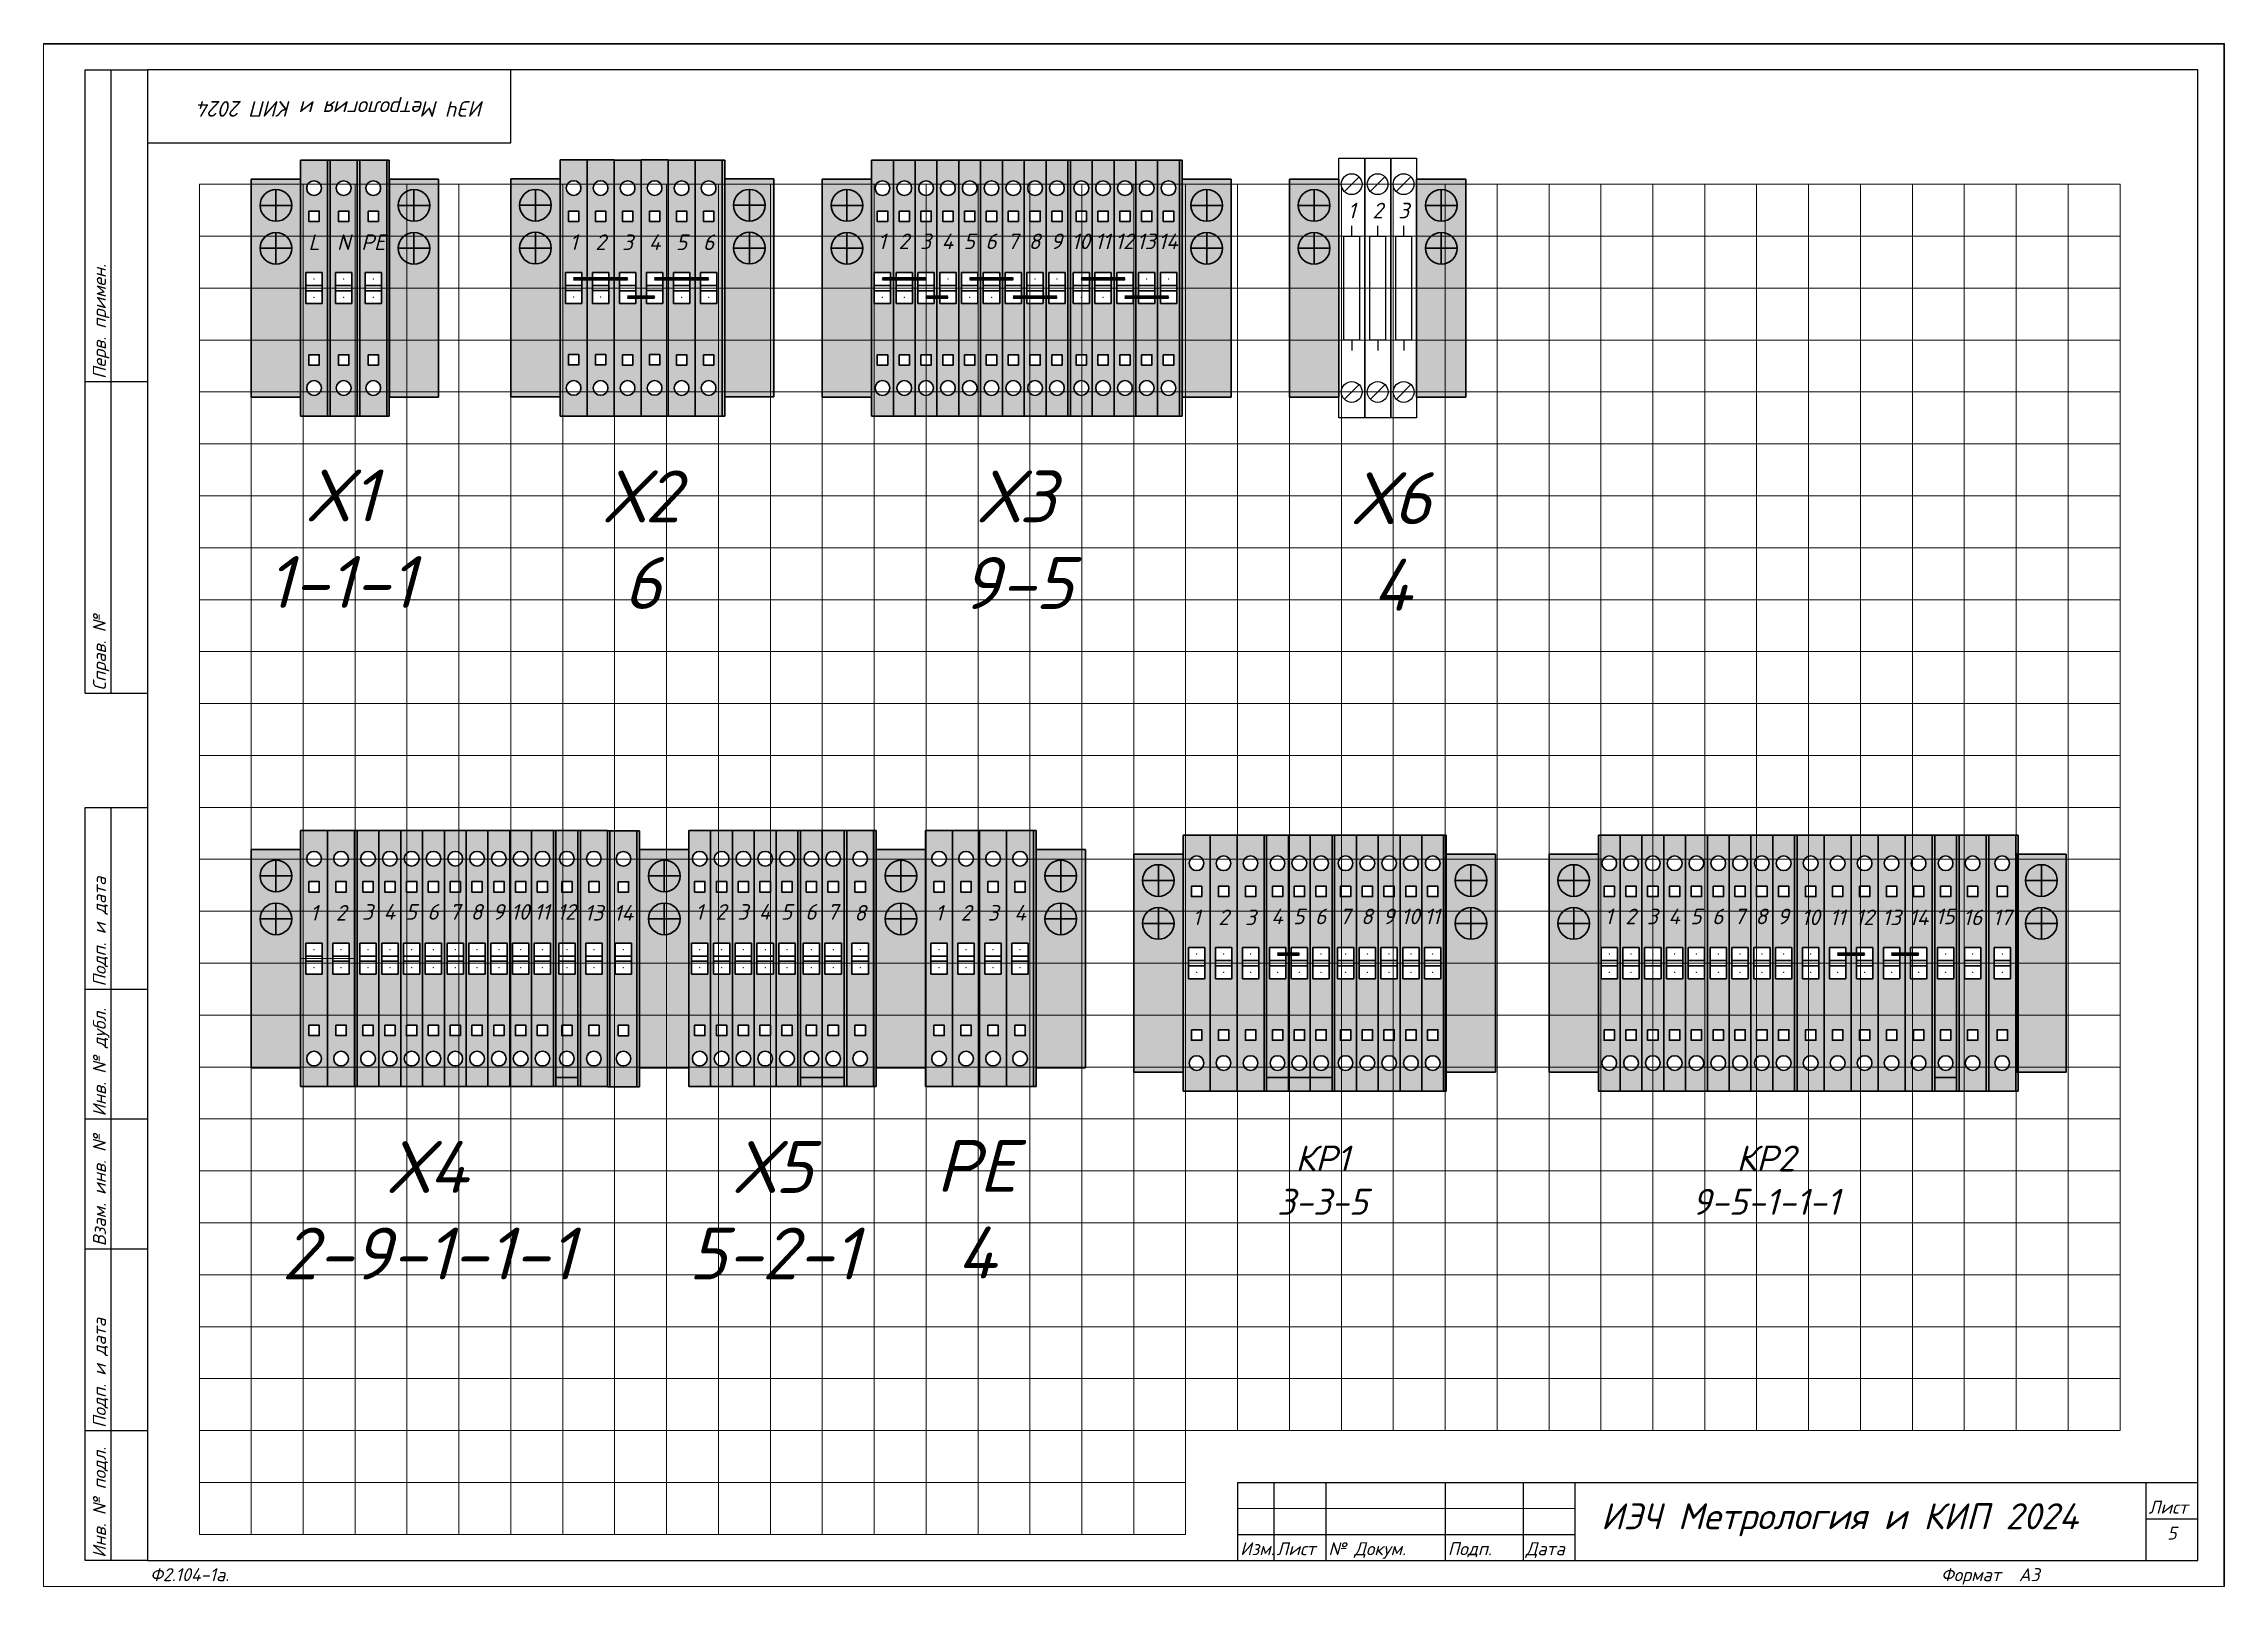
# Paper-space layout 'Эл РэЧ 2024 5' of a CAD drawing. Header units: millimetres. Extents: x 0 to 420, y 0 to 297.
# The model-space entities are those that its viewports show. They can reach past a viewport. Long polylines and large blocks are cut down to what shows.
import ezdxf
from ezdxf.enums import TextEntityAlignment as Align

# ---------------------------------------------------------------- set-up
doc = ezdxf.new("R2010")
doc.units = ezdxf.units.MM
for name, color, linetype, lineweight in [('4', 4, 'Continuous', 15), ('Основная', 7, 'Continuous', 30), ('Перемычка', 6, 'Continuous', 140)]:
    doc.layers.add(name, color=color, linetype=linetype, lineweight=lineweight)
doc.layers.add('INSTRUMENTS', color=7, linetype='Continuous')
doc.layers.add('Привязки', color=2, linetype='Continuous', lineweight=0, plot=False, transparency=0.8)
doc.layers.add('рамка', color=253, linetype='Continuous', lineweight=5, transparency=0.8)
doc.styles.add('текст', font='isocpeui.ttf')

psp = doc.layouts.new('Эл РэЧ 2024 5')

msp = doc.modelspace()

# ---------------------------------------------------------------- texts
at = {"layer": 'Основная', "attachment_point": 2, "style": 'текст'}
for s, insert, char_height in [('X1\\P1-1-1', (7637.3, -78.93187), 10), ('Х2\\P6', (7695.35, -79.1142), 10), ('Х3\\P9-5', (7767.55, -79.1142), 10), ('Х6\\P4', (7839.75, -79.4642), 10), ('Х4\\P2-9-1-1-1', (7654.10074, -208.23841), 10), ('Х5\\P5-2-1', (7720.63942, -208.23841), 10), ('PE\\P4', (7759.70432, -208.05609), 10), ('КР1\\P3-3-5', (7826.34237, -209.11421), 5), ('КР2\\P9-5-1-1-1', (7911.75, -209.11421), 5)]:
    msp.add_mtext_dynamic_manual_height_columns(s, width=16, gutter_width=200, heights=[0], dxfattribs=dict(at, insert=insert, char_height=char_height))

# ---------------------------------------------------------------- blocks, each defined once
blk = doc.blocks.new('*U110')
for p, q in [((8, 232), (8, 292)), ((8, 292), (20, 292)), ((13, 232), (13, 292)), ((90, 292), (90, 292)), ((90, 292), (90, 292)), ((90, 278), (90, 292)), ((90, 292), (90, 292)), ((90, 292), (90, 292)), ((90, 292), (90, 292)), ((20, 278), (90, 278)), ((8, 232), (20, 232)), ((8, 172), (8, 232)), ((13, 172), (13, 232)), ((8, 172), (20, 172)), ((8, 115), (8, 150)), ((8, 150), (20, 150)), ((13, 115), (13, 150)), ((8, 90), (8, 115)), ((8, 115), (20, 115)), ((13, 90), (13, 115)), ((8, 65), (8, 90)), ((8, 90), (20, 90)), ((13, 65), (13, 90)), ((8, 30), (8, 65)), ((8, 65), (20, 65)), ((13, 30), (13, 65)), ((8, 5), (8, 30)), ((8, 30), (20, 30)), ((13, 5), (13, 30)), ((230, 20), (415, 20)), ((230, 20), (230, 5)), ((237, 20), (237, 5)), ((247, 20), (247, 5)), ((270, 20), (270, 5)), ((285, 20), (285, 5)), ((295, 20), (295, 5)), ((405, 20), (405, 5)), ((415, 20), (415, 20)), ((415, 20), (415, 20)), ((405, 13), (415, 13)), ((230, 10), (295, 10)), ((20, 5), (8, 5)), ((230, 5), (295, 5)), ((415, 5), (415, 5)), ((415, 5), (415, 5)), ((415, 5), (415, 5)), ((415, 5), (415, 5)), ((415, 5), (415, 5)), ((415, 5), (415, 5)), ((415, 5), (415, 5))]:
    blk.add_line(p, q)
blk.add_lwpolyline([(20, 5), (415, 5), (415, 292), (20, 292)], close=True)
at = {"layer": '4'}
for p, q in [((230, 15), (295, 15)), ((415, 5), (415, 5)), ((415, 5), (415, 5)), ((415, 5), (415, 5)), ((415, 5), (415, 5)), ((415, 5), (415, 5)), ((415, 5), (415, 5)), ((415, 5), (415, 5)), ((415, 5), (415, 5)), ((415, 5), (415, 5))]:
    blk.add_line(p, q, dxfattribs=at)
at = {"layer": 'Привязки'}
blk.add_lwpolyline([(0, 0), (420, 0), (420, 297), (0, 297)], close=True, dxfattribs=at)
at = {"layer": 'рамка'}
blk.add_lwpolyline([(0, 297), (420, 297), (420, 0), (0, 0)], close=True, dxfattribs=at)
at = {"style": 'текст'}
for s, p in [('Перв. примен.', (12, 232.5)), ('Справ. №', (12, 172.5)), ('Подп. и дата', (12, 115.5)), ('Инв. № дубл.', (12, 90.5)), ('Взам. инв. №', (12, 65.5)), ('Подп. и дата', (12, 30.5)), ('Инв. № подл.', (12, 5.5))]:
    blk.add_text(s, height=2.5, rotation=90, dxfattribs=at).set_placement(p)
for s, height, p in [('Лист', 2.5, (405.5, 14)), ('Изм.', 2.5, (230.5, 6)), ('Лист', 2.5, (237.5, 6)), ('№ Докум.', 2.5, (247.5, 6)), ('Подп.', 2.5, (270.5, 6)), ('Дата', 2.5, (285.5, 6)), ('Ф2.104-1.', 0.005, (20, 4.99)), ('Разраб.', 0.0000135, (415, 5)), ('Пров.', 0.0000135, (415, 5)), ('Т.контр.', 0.0000135, (415, 5)), ('Н.контр.', 0.0000135, (415, 5)), ('Утв.', 0.0000135, (415, 5)), ('Лит.', 0.0000135, (415, 5)), ('Масса', 0.0000135, (415, 5)), ('Масштаб', 0.0000135, (415, 5)), ('Листов', 0.0000135, (415, 5)), ('Ф2.104-1а.', 2.5, (20.5, 1)), ('Формат', 2.5, (365.5, 1)), ('А3', 2.5, (380.5, 1)), ('А4', 0.025, (419.61, 0.01)), ('А2', 0.00833, (419.87, 0)), ('А1', 0.00625, (419.9, 0)), ('А0', 0.005, (419.92, 0))]:
    blk.add_text(s, height=height, dxfattribs=at).set_placement(p)
for tag, p, height in [('12', (90, 292), 0.00000373), ('13', (90, 292), 0.00000373), ('27', (90, 292), 0.00000522), ('29', (105, 249), 3.5), ('ИЗМ2', (230.5, 16), 2.5), ('ЛИСТИЗМ2', (237.5, 16), 2.5), ('№ДОКУМИЗМ2', (247.5, 16), 2.5), ('28', (415, 20), 0.0000438), ('ИЗМ1', (230.5, 11), 2.5), ('ЛИСТИЗМ1', (237.5, 11), 2.5), ('№ДОКУМИЗМ1', (247.5, 11), 2.5), ('ПОДПИЗМ1', (270.5, 11), 2.5), ('ДАТАИЗМ1', (285.5, 11), 2.5), ('ДАТАНКОНТР', (285.5, 11), 2.5), ('ОБОЗНАЧЕНИЕ', (300, 11), 5), ('ДАТАУТВ', (285.5, 6), 2.5), ('РАЗРАБ', (415, 5), 0.0000135), ('ЛИСТОВ', (415, 5), 0.0000135), ('ПРОВ', (415, 5), 0.0000135), ('ТКОНТР', (415, 5), 0.0000135), ('НКОНТР', (415, 5), 0.0000135), ('УТВ', (415, 5), 0.0000135), ('10', (415, 5), 0.0000135), ('11', (415, 5), 0.0000135), ('ПОДПИЗМ2', (415, 5), 0.0000135), ('ДАТАИЗМ2', (415, 5), 0.0000135), ('ИЗМ3', (415, 5), 0.0000135), ('ЛИСТИЗМ3', (415, 5), 0.0000135), ('№ДОКУМИЗМ3', (415, 5), 0.0000135), ('ПОДПИЗМ3', (415, 5), 0.0000135), ('ДАТАИЗМ3', (415, 5), 0.0000135), ('ИЗМ4', (415, 5), 0.0000135), ('ЛИСТИЗМ4', (415, 5), 0.0000135), ('№ДОКУМИЗМ4', (415, 5), 0.0000135), ('ПОДПИЗМ4', (415, 5), 0.0000135), ('ДАТАИЗМ4', (415, 5), 0.0000135), ('ДАТАРАЗРАБ', (415, 5), 0.0000135), ('ДАТАПРОВ', (415, 5), 0.0000135), ('ДАТАТКОНТР', (415, 5), 0.0000135)]:
    blk.add_attdef(tag, p, '', height=height, dxfattribs=at)
for tag, p, height, rotation in [('ОБОЗНАЧЕНИЕ-ВЕРХ', (85, 286), 3.5, 180), ('ПРИМЕНЯЕМОСТЬ', (19, 232.5), 2.5, 90), ('СПРАВ№', (19, 172.5), 2.5, 90), ('ДАТАУЧЁТАДУБЛ', (19, 115.5), 2.5, 90), ('ИНВ№ДУБЛ', (19, 90.5), 2.5, 90), ('ВЗАМИНВ№', (19, 65.5), 2.5, 90), ('ДАТАУЧЁТА', (19, 30.5), 2.5, 90), ('ИНВ№ПОДЛ', (19, 5.5), 2.5, 90)]:
    blk.add_attdef(tag, p, '', height=height, rotation=rotation, dxfattribs=at)
blk.add_attdef('30', text='', height=5, dxfattribs=at).set_placement((355, 34), align=Align.MIDDLE)
for tag, height, p in [('ЛИСТ', 2.5, (410, 9)), ('НАИМЕНОВАНИЕ1', 0.000027, (415, 5)), ('НАИМЕНОВАНИЕ2', 0.0000189, (415, 5)), ('НАИМЕНОВАНИЕ3', 0.0000189, (415, 5)), ('НАИМЕНОВАНИЕ4', 0.0000135, (415, 5)), ('МАССА', 0.0000189, (415, 5)), ('МАСШТАБ', 0.0000189, (415, 5)), ('МАТЕРИАЛ1', 0.0000135, (415, 5)), ('МАТЕРИАЛ2', 0.0000135, (415, 5)), ('МАТЕРИАЛ3', 0.0000135, (415, 5)), ('ПРЕДПРИЯТИЕ1', 0.0000189, (415, 5)), ('ПРЕДПРИЯТИЕ2', 0.0000189, (415, 5)), ('ПРЕДПРИЯТИЕ3', 0.0000189, (415, 5))]:
    blk.add_attdef(tag, text='', height=height, dxfattribs=at).set_placement(p, align=Align.CENTER)
for tag in ['ЛИТЕРА', 'ЛИТЕРА2', 'ЛИТЕРА3']:
    blk.add_attdef(tag, text='', height=0.0000135, dxfattribs=at).set_placement((415, 5), align=Align.RIGHT)
for tag in ['ИНДЕКС', 'ИНДЕКС2', 'ИНДЕКС3']:
    blk.add_attdef(tag, text='', height=0.0000135, dxfattribs=at).set_placement((415, 5), align=Align.TOP_LEFT)
blk = doc.blocks.new('Заглушка КПИ зеленая 1.5-2.5')
at = {"layer": 'Основная'}
h = blk.add_hatch(color=3, dxfattribs=at)
h.dxf.hatch_style = 1
h.paths.add_polyline_path([(2212.92, 559.35), (2213.42, 559.35), (2213.42, 608.65), (2212.92, 608.65)])
for p, q in [((2212.92, 608.65), (2212.92, 559.35)), ((2213.42, 608.65), (2212.92, 608.65)), ((2213.42, 559.35), (2213.42, 608.65)), ((2212.92, 559.35), (2213.42, 559.35))]:
    blk.add_line(p, q, dxfattribs=at)
blk = doc.blocks.new('Стопор на DIN')
at = {"layer": 'Основная', "true_color": 0x939598}
h = blk.add_hatch(color=252, dxfattribs=at)
h.dxf.hatch_style = 1
h.paths.add_polyline_path([(0, 21), (-9.5, 21), (-9.5, -21), (0, -21)])
at = {"layer": 'Основная'}
for p, q in [((-9.5, -21), (-9.5, 21)), ((-9.5, 21), (0, 21)), ((-4.75, 18.97), (-4.75, 12.87)), ((0, 21), (0, -21)), ((-4.75, 15.92), (-7.8, 15.92)), ((-7.8, 15.92), (-1.7, 15.92)), ((-4.75, 10.71), (-4.75, 4.6)), ((-7.8, 7.66), (-1.7, 7.66)), ((-9.5, -21), (0, -21))]:
    blk.add_line(p, q, dxfattribs=at)
for centre in [(-4.75, 15.92), (-4.75, 7.66)]:
    blk.add_circle(centre, 3.05, dxfattribs=at)
blk = doc.blocks.new('КПИ 2-2.5')
at = {"layer": 'Основная'}
for p, q in [((0, -24.65), (0, 24.65)), ((0, 24.65), (5.2, 24.65)), ((5.2, 24.65), (5.2, -24.65)), ((2.6, 3), (1.025, 3)), ((1.025, 3), (1.025, 0)), ((1.025, 0.5), (4.175, 0.5)), ((1.025, 0.5), (4.175, 0.5)), ((1.025, 0), (1.025, -3)), ((4.175, 3), (2.6, 3)), ((4.175, 3), (4.175, 0)), ((4.175, 0), (4.175, -3)), ((4.175, -0.5), (1.025, -0.5)), ((1.025, -0.5), (4.175, -0.5)), ((2.6, -3), (1.025, -3)), ((4.175, -3), (2.6, -3)), ((5.2, -24.65), (0, -24.65))]:
    blk.add_line(p, q, dxfattribs=at)
for points in [[(1.6, 14.825), (3.6, 14.825), (3.6, 12.825), (1.6, 12.825)], [(1.6, -12.825), (3.6, -12.825), (3.6, -14.825), (1.6, -14.825)]]:
    blk.add_lwpolyline(points, close=True, dxfattribs=at)
for centre in [(2.6, 19.2375), (2.6, -19.2375)]:
    blk.add_circle(centre, 1.4187, dxfattribs=at)
blk = doc.blocks.new('КПИ 2-2.5 ЖЗ')
at = {"layer": 'Основная', "true_color": 0x939598}
h = blk.add_hatch(color=252, dxfattribs=at)
h.set_gradient(color1=(19, 103, 52), color2=(200, 201, 45), rotation=45, name='CYLINDER')
h.paths.add_polyline_path([(5.2, 24.65), (0, 24.65), (0, 0), (1.03, 0), (1.03, 3), (2.6, 3), (4.17, 3), (4.17, -3), (5.2, -3)])
h.paths.add_polyline_path([(1.6, 12.82), (1.6, 14.82), (3.6, 14.82), (3.6, 12.82)], flags=16)
edge = h.paths.add_edge_path(flags=16)
edge.add_arc((2.6, 19.24), 1.42, 0, 360)
at = {"layer": 'Основная'}
h = blk.add_hatch(color=256, dxfattribs=at)
h.set_gradient(color1=(200, 201, 45), color2=(19, 103, 52), rotation=45, name='CYLINDER')
h.paths.add_polyline_path([(5.2, 0), (4.17, 0), (4.17, -3), (2.6, -3), (1.03, -3), (1.03, 3), (0, 3), (0, -24.65), (5.2, -24.65)])
h.paths.add_polyline_path([(3.6, -12.82), (3.6, -14.82), (1.6, -14.82), (1.6, -12.82)], flags=16)
edge = h.paths.add_edge_path(flags=16)
edge.add_arc((2.6, -19.24), 1.42, 0, 360)
at = {"layer": 'Привязки'}
for centre in [(2.6, 1.75), (2.6, -1.75)]:
    blk.add_circle(centre, 0.00000908, dxfattribs=at)
for p in [(2.6, 1.75), (2.6, 1.75), (2.6, 1.75), (2.6, 1.75), (2.6, 1.75), (2.6, 1.75), (2.6, -1.75), (2.6, -1.75), (2.6, -1.75), (2.6, -1.75), (2.6, -1.75), (2.6, -1.75)]:
    blk.add_point(p, dxfattribs=at)
at = {"layer": 'Основная'}
blk.add_blockref('КПИ 2-2.5', (0, 0), dxfattribs=at)
blk = doc.blocks.new('КПИ 2-2.5 серая')
at = {"layer": 'Основная', "true_color": 0x939598}
h = blk.add_hatch(color=252, dxfattribs=at)
h.dxf.hatch_style = 1
h.paths.add_polyline_path([(5.2, 24.65), (0, 24.65), (0, -24.65), (5.2, -24.65)])
h.paths.add_polyline_path([(4.17, 3), (4.17, 0), (4.17, -3), (2.6, -3), (1.03, -3), (1.03, 0), (1.03, 3), (2.6, 3)], flags=16)
h.paths.add_polyline_path([(1.6, 12.82), (1.6, 14.82), (3.6, 14.82), (3.6, 12.82)], flags=16)
h.paths.add_polyline_path([(1.18, 19.24, -1), (4.02, 19.24, -1)], flags=16)
h.paths.add_polyline_path([(3.6, -12.82), (3.6, -14.82), (1.6, -14.82), (1.6, -12.82)], flags=16)
h.paths.add_polyline_path([(4.02, -19.24, -1), (1.18, -19.24, -1)], flags=16)
at = {"layer": 'Привязки'}
blk.add_line((0, 0), (5.2, 0), dxfattribs=at)
for centre in [(2.6, 1.75), (2.6, -1.75)]:
    blk.add_circle(centre, 0.00000908, dxfattribs=at)
for p in [(2.6, 1.75), (2.6, 1.75), (2.6, 1.75), (2.6, 1.75), (2.6, 1.75), (2.6, 1.75), (2.6, -1.75), (2.6, -1.75), (2.6, -1.75), (2.6, -1.75), (2.6, -1.75), (2.6, -1.75)]:
    blk.add_point(p, dxfattribs=at)
at = {"layer": 'Основная'}
blk.add_blockref('КПИ 2-2.5', (0, 0), dxfattribs=at)
blk = doc.blocks.new('КПИ 2-2.5 синяя')
at = {"layer": 'Основная', "true_color": 0x22346e}
h = blk.add_hatch(color=159, dxfattribs=at)
h.dxf.hatch_style = 1
h.paths.add_polyline_path([(5.2, 24.65), (0, 24.65), (0, -24.65), (5.2, -24.65)])
h.paths.add_polyline_path([(4.17, 3), (4.17, 0), (4.17, -3), (2.6, -3), (1.03, -3), (1.03, 0), (1.03, 3), (2.6, 3)], flags=16)
h.paths.add_polyline_path([(1.6, 12.82), (1.6, 14.82), (3.6, 14.82), (3.6, 12.82)], flags=16)
h.paths.add_polyline_path([(1.18, 19.24, -1), (4.02, 19.24, -1)], flags=16)
h.paths.add_polyline_path([(3.6, -12.82), (3.6, -14.82), (1.6, -14.82), (1.6, -12.82)], flags=16)
h.paths.add_polyline_path([(4.02, -19.24, -1), (1.18, -19.24, -1)], flags=16)
at = {"layer": 'Привязки'}
for centre in [(2.6, 1.75), (2.6, -1.75)]:
    blk.add_circle(centre, 0.00000908, dxfattribs=at)
for p in [(2.6, 1.75), (2.6, 1.75), (2.6, 1.75), (2.6, 1.75), (2.6, 1.75), (2.6, 1.75), (2.6, -1.75), (2.6, -1.75), (2.6, -1.75), (2.6, -1.75), (2.6, -1.75), (2.6, -1.75)]:
    blk.add_point(p, dxfattribs=at)
at = {"layer": 'Основная'}
blk.add_blockref('КПИ 2-2.5', (0, 0), dxfattribs=at)
blk = doc.blocks.new('Заглушка КПИ синяя 1.5-2.5')
at = {"layer": 'Основная'}
h = blk.add_hatch(color=5, dxfattribs=at)
h.dxf.hatch_style = 1
h.paths.add_polyline_path([(0, -24.65), (0.5, -24.65), (0.5, 24.65), (0, 24.65)])
for p, q in [((0, 24.65), (0, -24.65)), ((0.5, 24.65), (0, 24.65)), ((0.5, -24.65), (0.5, 24.65)), ((0, -24.65), (0.5, -24.65))]:
    blk.add_line(p, q, dxfattribs=at)
blk = doc.blocks.new('Заглушка КПИ серая 1.5-2.5')
at = {"layer": 'Основная', "true_color": 0x939598}
h = blk.add_hatch(color=252, dxfattribs=at)
h.dxf.hatch_style = 1
h.paths.add_polyline_path([(0, -24.65), (0.5, -24.65), (0.5, 24.65), (0, 24.65)])
at = {"layer": 'Основная'}
for p, q in [((0, 24.65), (0, -24.65)), ((0.5, 24.65), (0, 24.65)), ((0.5, -24.65), (0.5, 24.65)), ((0, -24.65), (0.5, -24.65))]:
    blk.add_line(p, q, dxfattribs=at)
blk = doc.blocks.new('КПИ 2-1.5')
at = {"layer": 'Основная'}
for p, q in [((0, -24.65), (0, 24.65)), ((0, 24.65), (4.2, 24.65)), ((4.2, 24.65), (4.2, -24.65)), ((2.1, 3), (0.525, 3)), ((0.525, 3), (0.525, 0)), ((0.525, 0.5), (3.675, 0.5)), ((0.525, 0.5), (3.675, 0.5)), ((0.525, 0), (0.525, -3)), ((3.675, 3), (2.1, 3)), ((3.675, 3), (3.675, 0)), ((3.675, 0), (3.675, -3)), ((3.675, -0.5), (0.525, -0.5)), ((0.525, -0.5), (3.675, -0.5)), ((2.1, -3), (0.525, -3)), ((3.675, -3), (2.1, -3)), ((4.2, -24.65), (0, -24.65))]:
    blk.add_line(p, q, dxfattribs=at)
for points in [[(1.1, 14.825), (3.1, 14.825), (3.1, 12.825), (1.1, 12.825)], [(1.1, -12.825), (3.1, -12.825), (3.1, -14.825), (1.1, -14.825)]]:
    blk.add_lwpolyline(points, close=True, dxfattribs=at)
for centre in [(2.1, 19.2375), (2.1, -19.2375)]:
    blk.add_circle(centre, 1.4187, dxfattribs=at)
blk = doc.blocks.new('КПИ 2-1.5 черная')
at = {"layer": 'Основная', "true_color": 0x000000}
h = blk.add_hatch(dxfattribs=at)
h.set_pattern_fill('AR-B816', color=18)
h.set_pattern_definition([(0, (-15.73, 7), (0, 203.2), []), (90, (-15.73, 7), (-203.2, 203.2), [203.2, -203.2])])
h.paths.add_polyline_path([(4.2, 24.65), (0, 24.65), (0, -24.65), (4.2, -24.65)])
h.paths.add_polyline_path([(3.52, 19.24, -1), (0.68, 19.24, -1)], flags=16)
h.paths.add_polyline_path([(3.1, 14.82), (3.1, 12.82), (1.1, 12.82), (1.1, 14.82)], flags=16)
h.paths.add_polyline_path([(3.67, 3), (3.67, 0), (3.67, -3), (2.1, -3), (0.53, -3), (0.53, 0), (0.53, 3), (2.1, 3)], flags=16)
h.paths.add_polyline_path([(3.1, -12.82), (3.1, -14.82), (1.1, -14.82), (1.1, -12.82)], flags=16)
h.paths.add_polyline_path([(3.52, -19.24, -1), (0.68, -19.24, -1)], flags=16)
at = {"layer": 'Основная', "true_color": 0x454545}
h = blk.add_hatch(color=250, dxfattribs=at)
h.dxf.hatch_style = 1
h.paths.add_polyline_path([(0, -24.65), (4.2, -24.65), (4.2, 24.65), (0, 24.65)])
h.paths.add_polyline_path([(2.1, 3), (3.67, 3), (3.67, 0), (3.67, -3), (2.1, -3), (0.53, -3), (0.53, 0), (0.53, 3)], flags=16)
h.paths.add_polyline_path([(1.1, 12.82), (1.1, 14.82), (3.1, 14.82), (3.1, 12.82)], flags=16)
h.paths.add_polyline_path([(0.68, 19.24, -1), (3.52, 19.24, -1)], flags=16)
h.paths.add_polyline_path([(3.1, -12.82), (3.1, -14.82), (1.1, -14.82), (1.1, -12.82)], flags=16)
h.paths.add_polyline_path([(3.52, -19.24, -1), (0.68, -19.24, -1)], flags=16)
at = {"layer": 'Привязки'}
for centre in [(2.1, 1.75), (2.1, -1.75)]:
    blk.add_circle(centre, 0.00000908, dxfattribs=at)
for p in [(2.1, 1.75), (2.1, 1.75), (2.1, 1.75), (2.1, 1.75), (2.1, 1.75), (2.1, 1.75), (2.1, -1.75), (2.1, -1.75), (2.1, -1.75), (2.1, -1.75), (2.1, -1.75), (2.1, -1.75)]:
    blk.add_point(p, dxfattribs=at)
at = {"layer": 'Основная', "color": 18, "true_color": 0x000000}
blk.add_blockref('КПИ 2-1.5', (0, 0), dxfattribs=at)
at = {"style": 'текст'}
blk.add_attdef('№', text='', height=3, dxfattribs=at).set_placement((2, 9), align=Align.MIDDLE_CENTER)
blk = doc.blocks.new('Заглушка КПИ черн 1.5-2.5')
at = {"layer": 'Основная', "true_color": 0x000000}
h = blk.add_hatch(color=18, dxfattribs=at)
h.dxf.hatch_style = 1
h.paths.add_polyline_path([(0, -24.65), (0.5, -24.65), (0.5, 24.65), (0, 24.65)])
at = {"layer": 'Основная'}
for p, q in [((0, 24.65), (0, -24.65)), ((0.5, 24.65), (0, 24.65)), ((0.5, -24.65), (0.5, 24.65)), ((0, -24.65), (0.5, -24.65))]:
    blk.add_line(p, q, dxfattribs=at)
blk = doc.blocks.new('КПИ 2-1.5 красная')
at = {"layer": 'Основная', "true_color": 0x991b1e}
h = blk.add_hatch(color=244, dxfattribs=at)
h.dxf.hatch_style = 1
h.paths.add_polyline_path([(0, -24.65), (4.2, -24.65), (4.2, 24.65), (0, 24.65)])
h.paths.add_polyline_path([(1.1, 12.82), (1.1, 14.82), (3.1, 14.82), (3.1, 12.82)], flags=16)
h.paths.add_polyline_path([(2.1, 3), (3.67, 3), (3.67, 0), (3.67, -3), (2.1, -3), (0.53, -3), (0.53, 0), (0.53, 3)], flags=16)
h.paths.add_polyline_path([(0.68, 19.24, -1), (3.52, 19.24, -1)], flags=16)
h.paths.add_polyline_path([(3.1, -12.82), (3.1, -14.82), (1.1, -14.82), (1.1, -12.82)], flags=16)
h.paths.add_polyline_path([(3.52, -19.24, -1), (0.68, -19.24, -1)], flags=16)
at = {"layer": 'Привязки'}
for centre in [(2.1, 1.75), (2.1, -1.75)]:
    blk.add_circle(centre, 0.00000908, dxfattribs=at)
for p in [(2.1, 1.75), (2.1, 1.75), (2.1, 1.75), (2.1, 1.75), (2.1, 1.75), (2.1, 1.75), (2.1, -1.75), (2.1, -1.75), (2.1, -1.75), (2.1, -1.75), (2.1, -1.75), (2.1, -1.75)]:
    blk.add_point(p, dxfattribs=at)
at = {"layer": 'Основная', "color": 1}
blk.add_blockref('КПИ 2-1.5', (0, 0), dxfattribs=at)
at = {"style": 'текст'}
blk.add_attdef('№', text='', height=3, dxfattribs=at).set_placement((2, 9), align=Align.MIDDLE_CENTER)
blk = doc.blocks.new('Заглушка КПИ красаня 1.5-2.5')
at = {"layer": 'Основная'}
h = blk.add_hatch(color=1, dxfattribs=at)
h.dxf.hatch_style = 1
h.paths.add_polyline_path([(0, -24.65), (0.5, -24.65), (0.5, 24.65), (0, 24.65)])
for p, q in [((0, 24.65), (0, -24.65)), ((0.5, 24.65), (0, 24.65)), ((0.5, -24.65), (0.5, 24.65)), ((0, -24.65), (0.5, -24.65))]:
    blk.add_line(p, q, dxfattribs=at)
blk = doc.blocks.new('Клемма с предохранителем')
at = {"lineweight": -3}
for p, q in [((3.9, 21.42), (1.07, 18.59)), ((3.91, -18.59), (1.09, -21.41))]:
    blk.add_line(p, q, dxfattribs=at)
blk.add_lwpolyline([(0, 25), (5, 25), (5, -25), (0, -25)], close=True, dxfattribs=at)
for centre in [(2.48, 20.01), (2.5, -20)]:
    blk.add_circle(centre, 2, dxfattribs=at)
at = {"layer": 'INSTRUMENTS', "lineweight": -3}
for p, q in [((1, -10), (1, 10)), ((1, 10), (4, 10)), ((2.5, 10), (2.5, 12)), ((4, 10), (4, -10)), ((4, -10), (1, -10)), ((2.5, -10), (2.5, -12))]:
    blk.add_line(p, q, dxfattribs=at)
at = {"style": 'текст'}
blk.add_attdef('№', text='', height=3, dxfattribs=at).set_placement((2.5, 14.93), align=Align.MIDDLE_CENTER)

# ---------------------------------------------------------------- linework, layer by layer
at = {"layer": 'Основная'}
for p, q in [((7620.00555, -44), (7620.00555, -44)), ((7670.00004, -43.98362), (7670.00004, -43.98362))]:
    msp.add_line(p, q, dxfattribs=at)
at = {"layer": 'Перемычка'}
for p, q in [((7682.10001, -42.23361), (7692.5, -42.24999)), ((7692.50001, -45.74998), (7697.7, -45.73361)), ((7697.70001, -42.23362), (7708.10002, -42.24999)), ((7741.60001, -42.24999), (7750.00002, -42.24999)), ((7750.00001, -45.75), (7754.2, -45.75)), ((7758.4, -42.24999), (7766.80002, -42.24998)), ((7766.80001, -45.74998), (7775.20002, -45.74997)), ((7779.9, -42.24995), (7788.30002, -42.25003)), ((7788.3, -45.75003), (7796.70002, -45.75003)), ((7817.70003, -172.25002), (7821.90003, -172.25002)), ((7930.8, -172.25002), (7925.60002, -172.25)), ((7936.00001, -172.25), (7941.20002, -172.25))]:
    msp.add_line(p, q, dxfattribs=at)
at = {"layer": 'Привязки'}
for p, q in [((7610, -24), (7980, -24)), ((7610, -284), (7610, -24)), ((7620, -24), (7620, -284)), ((7630, -24), (7630, -284)), ((7640, -24), (7640, -284)), ((7650, -24), (7650, -284)), ((7660, -24), (7660, -284)), ((7670, -24), (7670, -284)), ((7680, -24), (7680, -284)), ((7690, -24), (7690, -284)), ((7700, -24), (7700, -284)), ((7710, -24), (7710, -284)), ((7720, -24), (7720, -284)), ((7730, -24), (7730, -284)), ((7740, -24), (7740, -284)), ((7750, -24), (7750, -284)), ((7760, -24), (7760, -284)), ((7770, -24), (7770, -284)), ((7780, -24), (7780, -284)), ((7790, -24), (7790, -284)), ((7800, -24), (7800, -264)), ((7810, -24), (7810, -264)), ((7820, -24), (7820, -264)), ((7830, -24), (7830, -264)), ((7840, -24), (7840, -264)), ((7850, -24), (7850, -264)), ((7860, -24), (7860, -264)), ((7870, -24), (7870, -264)), ((7880, -24), (7880, -264)), ((7890, -24), (7890, -264)), ((7900, -24), (7900, -264)), ((7910, -24), (7910, -264)), ((7920, -24), (7920, -264)), ((7930, -24), (7930, -264)), ((7940, -24), (7940, -264)), ((7950, -24), (7950, -264)), ((7960, -24), (7960, -264)), ((7970, -24), (7970, -264)), ((7980, -24), (7980, -264)), ((7610, -34), (7980, -34)), ((7610, -44), (7980, -44)), ((7610, -54), (7980, -54)), ((7610, -64), (7980, -64)), ((7610, -74), (7980, -74)), ((7610, -84), (7980, -84)), ((7610, -94), (7980, -94)), ((7610, -104), (7980, -104)), ((7610, -114), (7980, -114)), ((7610, -124), (7980, -124)), ((7610, -134), (7980, -134)), ((7610, -144), (7980, -144)), ((7610, -154), (7980, -154)), ((7610, -164), (7980, -164)), ((7610, -174), (7980, -174)), ((7610, -184), (7980, -184)), ((7610, -194), (7980, -194)), ((7610, -204), (7980, -204)), ((7610, -214), (7980, -214)), ((7610, -224), (7980, -224)), ((7610, -234), (7980, -234)), ((7610, -244), (7980, -244)), ((7610, -254), (7980, -254)), ((7610, -264), (7800, -264)), ((7980, -264), (7800, -264)), ((7800, -264), (7800, -284)), ((7610, -274), (7800, -274)), ((7800, -284), (7610, -284))]:
    msp.add_line(p, q, dxfattribs=at)

# ---------------------------------------------------------------- block references
ref = msp.add_blockref('*U110', (7160, 3))
ref.add_attrib('ОБОЗНАЧЕНИЕ', '15.01.31-1-2024', (7460, 14), dxfattribs={"height": 5, "style": 'текст'})
ref.add_attrib('ОБОЗНАЧЕНИЕ-ВЕРХ', '15.01.31-1-2024', (7245, 289), dxfattribs={"height": 3.5, "rotation": 180, "style": 'текст'})
ref.add_attrib('НАИМЕНОВАНИЕ1', 'Система', dxfattribs={"height": 0.0000189, "style": 'текст'}).set_placement((7574.99954, 8.00017), align=Align.CENTER)
ref.add_attrib('НАИМЕНОВАНИЕ2', 'автоматического управления', dxfattribs={"height": 0.0000189, "style": 'текст'}).set_placement((7574.99954, 8.00014), align=Align.CENTER)
ref.add_attrib('НАИМЕНОВАНИЕ3', 'уровнем', dxfattribs={"height": 0.0000189, "style": 'текст'}).set_placement((7574.99954, 8.00011), align=Align.CENTER)
ref.add_attrib('РАЗРАБ', 'Соловьев И. П.', (7574.99909, 8.00014), dxfattribs={"height": 0.0000108, "style": 'текст'})
ref.add_attrib('ЛИСТОВ', '3', (7574.99992, 8.00009), dxfattribs={"height": 0.0000135, "style": 'текст'})
ref.add_attrib('ЛИСТ', '4', dxfattribs={"height": 2.5, "style": 'текст'}).set_placement((7570, 12), align=Align.CENTER)
ref.add_attrib('МАТЕРИАЛ2', 'Принципиальная электрическая схема', dxfattribs={"height": 0.0000135, "style": 'текст'}).set_placement((7574.99954, 8.00003), align=Align.CENTER)
ref.add_attrib('ПРЕДПРИЯТИЕ1', 'ФГБОУ ДПО "Институт', dxfattribs={"height": 0.0000108, "style": 'текст'}).set_placement((7574.99986, 8.00006), align=Align.CENTER)
ref.add_attrib('ПРЕДПРИЯТИЕ2', 'развития профессионального', dxfattribs={"height": 0.0000108, "style": 'текст'}).set_placement((7574.99986, 8.00003), align=Align.CENTER)
ref.add_attrib('ПРЕДПРИЯТИЕ3', 'образования"', dxfattribs={"height": 0.0000108, "style": 'текст'}).set_placement((7574.99986, 8.00001), align=Align.CENTER)
ref = msp.add_blockref('*U110', (7580, 3))
ref.add_attrib('ОБОЗНАЧЕНИЕ', '15.01.31-1-2024', (7880, 14), dxfattribs={"height": 5, "style": 'текст'})
ref.add_attrib('ОБОЗНАЧЕНИЕ-ВЕРХ', '15.01.31-1-2024', (7665, 289), dxfattribs={"height": 3.5, "rotation": 180, "style": 'текст'})
ref.add_attrib('НАИМЕНОВАНИЕ1', 'Система', dxfattribs={"height": 0.0000189, "style": 'текст'}).set_placement((7994.99954, 8.00017), align=Align.CENTER)
ref.add_attrib('НАИМЕНОВАНИЕ2', 'автоматического управления', dxfattribs={"height": 0.0000189, "style": 'текст'}).set_placement((7994.99954, 8.00014), align=Align.CENTER)
ref.add_attrib('НАИМЕНОВАНИЕ3', 'уровнем', dxfattribs={"height": 0.0000189, "style": 'текст'}).set_placement((7994.99954, 8.00011), align=Align.CENTER)
ref.add_attrib('РАЗРАБ', 'Соловьев И. П.', (7994.99909, 8.00014), dxfattribs={"height": 0.0000108, "style": 'текст'})
ref.add_attrib('ЛИСТОВ', '3', (7994.99992, 8.00009), dxfattribs={"height": 0.0000135, "style": 'текст'})
ref.add_attrib('ЛИСТ', '5', dxfattribs={"height": 2.5, "style": 'текст'}).set_placement((7990, 12), align=Align.CENTER)
ref.add_attrib('МАТЕРИАЛ2', 'Принципиальная электрическая схема', dxfattribs={"height": 0.0000135, "style": 'текст'}).set_placement((7994.99954, 8.00003), align=Align.CENTER)
ref.add_attrib('ПРЕДПРИЯТИЕ1', 'ФГБОУ ДПО "Институт', dxfattribs={"height": 0.0000108, "style": 'текст'}).set_placement((7994.99986, 8.00006), align=Align.CENTER)
ref.add_attrib('ПРЕДПРИЯТИЕ2', 'развития профессионального', dxfattribs={"height": 0.0000108, "style": 'текст'}).set_placement((7994.99986, 8.00003), align=Align.CENTER)
ref.add_attrib('ПРЕДПРИЯТИЕ3', 'образования"', dxfattribs={"height": 0.0000108, "style": 'текст'}).set_placement((7994.99986, 8.00001), align=Align.CENTER)
ref = msp.add_blockref('*U110', (8000, 3))
ref.add_attrib('ОБОЗНАЧЕНИЕ', '15.01.31-1-2024', (8300, 14), dxfattribs={"height": 5, "style": 'текст'})
ref.add_attrib('ОБОЗНАЧЕНИЕ-ВЕРХ', '15.01.31-1-2024', (8085, 289), dxfattribs={"height": 3.5, "rotation": 180, "style": 'текст'})
ref.add_attrib('НАИМЕНОВАНИЕ1', 'Система', dxfattribs={"height": 0.0000189, "style": 'текст'}).set_placement((8414.99954, 8.00017), align=Align.CENTER)
ref.add_attrib('НАИМЕНОВАНИЕ2', 'автоматического управления', dxfattribs={"height": 0.0000189, "style": 'текст'}).set_placement((8414.99954, 8.00014), align=Align.CENTER)
ref.add_attrib('НАИМЕНОВАНИЕ3', 'уровнем', dxfattribs={"height": 0.0000189, "style": 'текст'}).set_placement((8414.99954, 8.00011), align=Align.CENTER)
ref.add_attrib('РАЗРАБ', 'Соловьев И. П.', (8414.99909, 8.00014), dxfattribs={"height": 0.0000108, "style": 'текст'})
ref.add_attrib('ЛИСТОВ', '3', (8414.99992, 8.00009), dxfattribs={"height": 0.0000135, "style": 'текст'})
ref.add_attrib('ЛИСТ', '6', dxfattribs={"height": 2.5, "style": 'текст'}).set_placement((8410, 12), align=Align.CENTER)
ref.add_attrib('МАТЕРИАЛ2', 'Принципиальная электрическая схема', dxfattribs={"height": 0.0000135, "style": 'текст'}).set_placement((8414.99954, 8.00003), align=Align.CENTER)
ref.add_attrib('ПРЕДПРИЯТИЕ1', 'ФГБОУ ДПО "Институт', dxfattribs={"height": 0.0000108, "style": 'текст'}).set_placement((8414.99986, 8.00006), align=Align.CENTER)
ref.add_attrib('ПРЕДПРИЯТИЕ2', 'развития профессионального', dxfattribs={"height": 0.0000108, "style": 'текст'}).set_placement((8414.99986, 8.00003), align=Align.CENTER)
ref.add_attrib('ПРЕДПРИЯТИЕ3', 'образования"', dxfattribs={"height": 0.0000108, "style": 'текст'}).set_placement((8414.99986, 8.00001), align=Align.CENTER)
ref = msp.add_blockref('*U110', (7160, -294))
ref.add_attrib('ОБОЗНАЧЕНИЕ', 'ИЭЧ Метрология и КИП 2024', (7460, -283), dxfattribs={"height": 5, "style": 'текст'})
ref.add_attrib('ОБОЗНАЧЕНИЕ-ВЕРХ', 'ИЭЧ Метрология и КИП 2024', (7245, -8), dxfattribs={"height": 3, "rotation": 180, "style": 'текст'})
ref.add_attrib('НАИМЕНОВАНИЕ1', 'Система', dxfattribs={"height": 0.0000189, "style": 'текст'}).set_placement((7574.99954, -288.99983), align=Align.CENTER)
ref.add_attrib('НАИМЕНОВАНИЕ2', 'автоматического управления', dxfattribs={"height": 0.0000189, "style": 'текст'}).set_placement((7574.99954, -288.99986), align=Align.CENTER)
ref.add_attrib('НАИМЕНОВАНИЕ3', 'уровнем', dxfattribs={"height": 0.0000189, "style": 'текст'}).set_placement((7574.99954, -288.99989), align=Align.CENTER)
ref.add_attrib('РАЗРАБ', 'Соловьев И. П.', (7574.99909, -288.99986), dxfattribs={"height": 0.0000108, "style": 'текст'})
ref.add_attrib('ЛИСТОВ', '3', (7574.99992, -288.99991), dxfattribs={"height": 0.0000135, "style": 'текст'})
ref.add_attrib('ЛИСТ', '4', dxfattribs={"height": 2.5, "style": 'текст'}).set_placement((7570, -285), align=Align.CENTER)
ref.add_attrib('МАТЕРИАЛ2', 'Принципиальная электрическая схема', dxfattribs={"height": 0.0000135, "style": 'текст'}).set_placement((7574.99954, -288.99997), align=Align.CENTER)
ref.add_attrib('ПРЕДПРИЯТИЕ1', 'ФГБОУ ДПО "Институт', dxfattribs={"height": 0.0000108, "style": 'текст'}).set_placement((7574.99986, -288.99994), align=Align.CENTER)
ref.add_attrib('ПРЕДПРИЯТИЕ2', 'развития профессионального', dxfattribs={"height": 0.0000108, "style": 'текст'}).set_placement((7574.99986, -288.99997), align=Align.CENTER)
ref.add_attrib('ПРЕДПРИЯТИЕ3', 'образования"', dxfattribs={"height": 0.0000108, "style": 'текст'}).set_placement((7574.99986, -288.99999), align=Align.CENTER)
ref = msp.add_blockref('*U110', (7580, -294))
ref.add_attrib('ОБОЗНАЧЕНИЕ', 'ИЭЧ Метрология и КИП 2024', (7880, -283), dxfattribs={"height": 5, "style": 'текст'})
ref.add_attrib('ОБОЗНАЧЕНИЕ-ВЕРХ', 'ИЭЧ Метрология и КИП 2024', (7665, -8), dxfattribs={"height": 3, "rotation": 180, "style": 'текст'})
ref.add_attrib('НАИМЕНОВАНИЕ1', 'Система', dxfattribs={"height": 0.0000189, "style": 'текст'}).set_placement((7994.99954, -288.99983), align=Align.CENTER)
ref.add_attrib('НАИМЕНОВАНИЕ2', 'автоматического управления', dxfattribs={"height": 0.0000189, "style": 'текст'}).set_placement((7994.99954, -288.99986), align=Align.CENTER)
ref.add_attrib('НАИМЕНОВАНИЕ3', 'уровнем', dxfattribs={"height": 0.0000189, "style": 'текст'}).set_placement((7994.99954, -288.99989), align=Align.CENTER)
ref.add_attrib('РАЗРАБ', 'Соловьев И. П.', (7994.99909, -288.99986), dxfattribs={"height": 0.0000108, "style": 'текст'})
ref.add_attrib('ЛИСТОВ', '3', (7994.99992, -288.99991), dxfattribs={"height": 0.0000135, "style": 'текст'})
ref.add_attrib('ЛИСТ', '5', dxfattribs={"height": 2.5, "style": 'текст'}).set_placement((7990, -285), align=Align.CENTER)
ref.add_attrib('МАТЕРИАЛ2', 'Принципиальная электрическая схема', dxfattribs={"height": 0.0000135, "style": 'текст'}).set_placement((7994.99954, -288.99997), align=Align.CENTER)
ref.add_attrib('ПРЕДПРИЯТИЕ1', 'ФГБОУ ДПО "Институт', dxfattribs={"height": 0.0000108, "style": 'текст'}).set_placement((7994.99986, -288.99994), align=Align.CENTER)
ref.add_attrib('ПРЕДПРИЯТИЕ2', 'развития профессионального', dxfattribs={"height": 0.0000108, "style": 'текст'}).set_placement((7994.99986, -288.99997), align=Align.CENTER)
ref.add_attrib('ПРЕДПРИЯТИЕ3', 'образования"', dxfattribs={"height": 0.0000108, "style": 'текст'}).set_placement((7994.99986, -288.99999), align=Align.CENTER)
ref = msp.add_blockref('*U110', (8000, -294))
ref.add_attrib('ОБОЗНАЧЕНИЕ', 'ИЭЧ Метрология и КИП 2024', (8300, -283), dxfattribs={"height": 5, "style": 'текст'})
ref.add_attrib('ОБОЗНАЧЕНИЕ-ВЕРХ', 'ИЭЧ Метрология и КИП 2024', (8085, -8), dxfattribs={"height": 3, "rotation": 180, "style": 'текст'})
ref.add_attrib('НАИМЕНОВАНИЕ1', 'Система', dxfattribs={"height": 0.0000189, "style": 'текст'}).set_placement((8414.99954, -288.99983), align=Align.CENTER)
ref.add_attrib('НАИМЕНОВАНИЕ2', 'автоматического управления', dxfattribs={"height": 0.0000189, "style": 'текст'}).set_placement((8414.99954, -288.99986), align=Align.CENTER)
ref.add_attrib('НАИМЕНОВАНИЕ3', 'уровнем', dxfattribs={"height": 0.0000189, "style": 'текст'}).set_placement((8414.99954, -288.99989), align=Align.CENTER)
ref.add_attrib('РАЗРАБ', 'Соловьев И. П.', (8414.99909, -288.99986), dxfattribs={"height": 0.0000108, "style": 'текст'})
ref.add_attrib('ЛИСТОВ', '3', (8414.99992, -288.99991), dxfattribs={"height": 0.0000135, "style": 'текст'})
ref.add_attrib('ЛИСТ', '6', dxfattribs={"height": 2.5, "style": 'текст'}).set_placement((8410, -285), align=Align.CENTER)
ref.add_attrib('МАТЕРИАЛ2', 'Принципиальная электрическая схема', dxfattribs={"height": 0.0000135, "style": 'текст'}).set_placement((8414.99954, -288.99997), align=Align.CENTER)
ref.add_attrib('ПРЕДПРИЯТИЕ1', 'ФГБОУ ДПО "Институт', dxfattribs={"height": 0.0000108, "style": 'текст'}).set_placement((8414.99986, -288.99994), align=Align.CENTER)
ref.add_attrib('ПРЕДПРИЯТИЕ2', 'развития профессионального', dxfattribs={"height": 0.0000108, "style": 'текст'}).set_placement((8414.99986, -288.99997), align=Align.CENTER)
ref.add_attrib('ПРЕДПРИЯТИЕ3', 'образования"', dxfattribs={"height": 0.0000108, "style": 'текст'}).set_placement((8414.99986, -288.99999), align=Align.CENTER)
ref = msp.add_blockref('*U110', (7160, -591))
ref.add_attrib('ОБОЗНАЧЕНИЕ', 'Метрология и КИП', (7460, -580), dxfattribs={"height": 5, "style": 'текст'})
ref.add_attrib('ОБОЗНАЧЕНИЕ-ВЕРХ', 'Метрология и КИП', (7245, -305), dxfattribs={"height": 3, "rotation": 180, "style": 'текст'})
ref.add_attrib('НАИМЕНОВАНИЕ1', 'Система', dxfattribs={"height": 0.0000189, "style": 'текст'}).set_placement((7574.99954, -585.99983), align=Align.CENTER)
ref.add_attrib('НАИМЕНОВАНИЕ2', 'автоматического управления', dxfattribs={"height": 0.0000189, "style": 'текст'}).set_placement((7574.99954, -585.99986), align=Align.CENTER)
ref.add_attrib('НАИМЕНОВАНИЕ3', 'уровнем', dxfattribs={"height": 0.0000189, "style": 'текст'}).set_placement((7574.99954, -585.99989), align=Align.CENTER)
ref.add_attrib('РАЗРАБ', 'Соловьев И. П.', (7574.99909, -585.99986), dxfattribs={"height": 0.0000108, "style": 'текст'})
ref.add_attrib('ЛИСТОВ', '3', (7574.99992, -585.99991), dxfattribs={"height": 0.0000135, "style": 'текст'})
ref.add_attrib('ЛИСТ', '4', dxfattribs={"height": 2.5, "style": 'текст'}).set_placement((7570, -582), align=Align.CENTER)
ref.add_attrib('МАТЕРИАЛ2', 'Принципиальная электрическая схема', dxfattribs={"height": 0.0000135, "style": 'текст'}).set_placement((7574.99954, -585.99997), align=Align.CENTER)
ref.add_attrib('ПРЕДПРИЯТИЕ1', 'ФГБОУ ДПО "Институт', dxfattribs={"height": 0.0000108, "style": 'текст'}).set_placement((7574.99986, -585.99994), align=Align.CENTER)
ref.add_attrib('ПРЕДПРИЯТИЕ2', 'развития профессионального', dxfattribs={"height": 0.0000108, "style": 'текст'}).set_placement((7574.99986, -585.99997), align=Align.CENTER)
ref.add_attrib('ПРЕДПРИЯТИЕ3', 'образования"', dxfattribs={"height": 0.0000108, "style": 'текст'}).set_placement((7574.99986, -585.99999), align=Align.CENTER)
ref = msp.add_blockref('*U110', (7580, -591))
ref.add_attrib('ОБОЗНАЧЕНИЕ', 'Метрология и КИП', (7880, -580), dxfattribs={"height": 5, "style": 'текст'})
ref.add_attrib('ОБОЗНАЧЕНИЕ-ВЕРХ', 'Метрология и КИП', (7665, -305), dxfattribs={"height": 3, "rotation": 180, "style": 'текст'})
ref.add_attrib('НАИМЕНОВАНИЕ1', 'Система', dxfattribs={"height": 0.0000189, "style": 'текст'}).set_placement((7994.99954, -585.99983), align=Align.CENTER)
ref.add_attrib('НАИМЕНОВАНИЕ2', 'автоматического управления', dxfattribs={"height": 0.0000189, "style": 'текст'}).set_placement((7994.99954, -585.99986), align=Align.CENTER)
ref.add_attrib('НАИМЕНОВАНИЕ3', 'уровнем', dxfattribs={"height": 0.0000189, "style": 'текст'}).set_placement((7994.99954, -585.99989), align=Align.CENTER)
ref.add_attrib('РАЗРАБ', 'Соловьев И. П.', (7994.99909, -585.99986), dxfattribs={"height": 0.0000108, "style": 'текст'})
ref.add_attrib('ЛИСТОВ', '3', (7994.99992, -585.99991), dxfattribs={"height": 0.0000135, "style": 'текст'})
ref.add_attrib('ЛИСТ', '5', dxfattribs={"height": 2.5, "style": 'текст'}).set_placement((7990, -582), align=Align.CENTER)
ref.add_attrib('МАТЕРИАЛ2', 'Принципиальная электрическая схема', dxfattribs={"height": 0.0000135, "style": 'текст'}).set_placement((7994.99954, -585.99997), align=Align.CENTER)
ref.add_attrib('ПРЕДПРИЯТИЕ1', 'ФГБОУ ДПО "Институт', dxfattribs={"height": 0.0000108, "style": 'текст'}).set_placement((7994.99986, -585.99994), align=Align.CENTER)
ref.add_attrib('ПРЕДПРИЯТИЕ2', 'развития профессионального', dxfattribs={"height": 0.0000108, "style": 'текст'}).set_placement((7994.99986, -585.99997), align=Align.CENTER)
ref.add_attrib('ПРЕДПРИЯТИЕ3', 'образования"', dxfattribs={"height": 0.0000108, "style": 'текст'}).set_placement((7994.99986, -585.99999), align=Align.CENTER)
ref = msp.add_blockref('*U110', (8000, -591))
ref.add_attrib('ОБОЗНАЧЕНИЕ', 'Метрология и КИП', (8300, -580), dxfattribs={"height": 5, "style": 'текст'})
ref.add_attrib('ОБОЗНАЧЕНИЕ-ВЕРХ', 'Метрология и КИП', (8085, -305), dxfattribs={"height": 3, "rotation": 180, "style": 'текст'})
ref.add_attrib('НАИМЕНОВАНИЕ1', 'Система', dxfattribs={"height": 0.0000189, "style": 'текст'}).set_placement((8414.99954, -585.99983), align=Align.CENTER)
ref.add_attrib('НАИМЕНОВАНИЕ2', 'автоматического управления', dxfattribs={"height": 0.0000189, "style": 'текст'}).set_placement((8414.99954, -585.99986), align=Align.CENTER)
ref.add_attrib('НАИМЕНОВАНИЕ3', 'уровнем', dxfattribs={"height": 0.0000189, "style": 'текст'}).set_placement((8414.99954, -585.99989), align=Align.CENTER)
ref.add_attrib('РАЗРАБ', 'Соловьев И. П.', (8414.99909, -585.99986), dxfattribs={"height": 0.0000108, "style": 'текст'})
ref.add_attrib('ЛИСТОВ', '3', (8414.99992, -585.99991), dxfattribs={"height": 0.0000135, "style": 'текст'})
ref.add_attrib('ЛИСТ', '6', dxfattribs={"height": 2.5, "style": 'текст'}).set_placement((8410, -582), align=Align.CENTER)
ref.add_attrib('МАТЕРИАЛ2', 'Принципиальная электрическая схема', dxfattribs={"height": 0.0000135, "style": 'текст'}).set_placement((8414.99954, -585.99997), align=Align.CENTER)
ref.add_attrib('ПРЕДПРИЯТИЕ1', 'ФГБОУ ДПО "Институт', dxfattribs={"height": 0.0000108, "style": 'текст'}).set_placement((8414.99986, -585.99994), align=Align.CENTER)
ref.add_attrib('ПРЕДПРИЯТИЕ2', 'развития профессионального', dxfattribs={"height": 0.0000108, "style": 'текст'}).set_placement((8414.99986, -585.99997), align=Align.CENTER)
ref.add_attrib('ПРЕДПРИЯТИЕ3', 'образования"', dxfattribs={"height": 0.0000108, "style": 'текст'}).set_placement((8414.99986, -585.99999), align=Align.CENTER)
at = {"layer": 'Основная', "lineweight": -3}
ref = msp.add_blockref('КПИ 2-2.5 серая', (7629.5, -44), dxfattribs=at)
ref.add_attrib('№', 'L', dxfattribs={"layer": '0', "height": 3, "style": 'текст'}).set_placement((7632.1, -35.175), align=Align.MIDDLE_CENTER)
at = {"layer": 'Основная'}
for name, p, values in [('КПИ 2-1.5 красная', (7739.5, -44), {'№': '1'}), ('КПИ 2-1.5 красная', (7743.7, -44), {'№': '2'}), ('КПИ 2-1.5 красная', (7747.9, -44), {'№': '3'}), ('КПИ 2-1.5 красная', (7752.1, -44), {'№': '4'}), ('КПИ 2-1.5 красная', (7756.3, -44), {'№': '5'}), ('КПИ 2-1.5 красная', (7760.5, -43.99999), {'№': '6'}), ('КПИ 2-1.5 красная', (7764.7, -43.99999), {'№': '7'}), ('КПИ 2-1.5 красная', (7768.9, -43.99999), {'№': '8'}), ('КПИ 2-1.5 красная', (7773.1, -43.99998), {'№': '9'}), ('КПИ 2-1.5 красная', (7640.4, -173.1242), {'№': '3'}), ('КПИ 2-1.5 красная', (7644.6, -173.1242), {'№': '4'}), ('КПИ 2-1.5 красная', (7648.8, -173.12421), {'№': '5'}), ('КПИ 2-1.5 красная', (7653, -173.12421), {'№': '6'}), ('КПИ 2-1.5 красная', (7657.2, -173.12421), {'№': '7'}), ('КПИ 2-1.5 красная', (7661.4, -173.12421), {'№': '8'}), ('КПИ 2-1.5 красная', (7665.6, -173.12421), {'№': '9'}), ('КПИ 2-1.5 красная', (7669.8, -173.1242), {'№': '10'}), ('КПИ 2-1.5 красная', (7674, -173.1242), {'№': '11'}), ('КПИ 2-1.5 красная', (7704.3, -173.12421), {'№': '1'}), ('КПИ 2-1.5 красная', (7708.5, -173.12421), {'№': '2'}), ('КПИ 2-1.5 красная', (7712.7, -173.12421), {'№': '3'}), ('КПИ 2-1.5 красная', (7716.9, -173.12421), {'№': '4'}), ('КПИ 2-1.5 красная', (7721.1, -173.12421), {'№': '5'}), ('КПИ 2-1.5 красная', (7828.70006, -174.00001), {'№': '7'}), ('КПИ 2-1.5 красная', (7832.90006, -174.00001), {'№': '8'}), ('КПИ 2-1.5 красная', (7837.10006, -174.00001), {'№': '9'}), ('КПИ 2-1.5 красная', (7841.30006, -174.00001), {'№': '10'}), ('КПИ 2-1.5 красная', (7845.50006, -174.00001), {'№': '11'}), ('КПИ 2-1.5 красная', (7879.5, -174.00001), {'№': '1'}), ('КПИ 2-1.5 красная', (7883.7, -174.00001), {'№': '2'}), ('КПИ 2-1.5 красная', (7887.9, -174.00001), {'№': '3'}), ('КПИ 2-1.5 красная', (7892.1, -174.00001), {'№': '4'}), ('КПИ 2-1.5 красная', (7896.3, -174.00001), {'№': '5'}), ('КПИ 2-1.5 красная', (7900.5, -174.00001), {'№': '6'}), ('КПИ 2-1.5 красная', (7904.7, -174), {'№': '7'}), ('КПИ 2-1.5 красная', (7908.9, -174.00001), {'№': '8'}), ('КПИ 2-1.5 красная', (7913.1, -174.00001), {'№': '9'}), ('КПИ 2-1.5 черная', (7777.8, -43.99996), {'№': '10'}), ('КПИ 2-1.5 черная', (7782, -44.00004), {'№': '11'}), ('КПИ 2-1.5 черная', (7786.2, -44.00004), {'№': '12'}), ('КПИ 2-1.5 черная', (7790.4, -44.00004), {'№': '13'}), ('КПИ 2-1.5 черная', (7794.6, -44.00004), {'№': '14'}), ('Клемма с предохранителем', (7829.5, -44), {'№': '1'}), ('Клемма с предохранителем', (7834.5, -44), {'№': '2'}), ('Клемма с предохранителем', (7839.5, -43.99999), {'№': '3'}), ('КПИ 2-1.5 черная', (7678.7, -173.12419), {'№': '12'}), ('КПИ 2-1.5 черная', (7725.8, -173.1242), {'№': '6'}), ('КПИ 2-1.5 черная', (7730, -173.1242), {'№': '7'}), ('КПИ 2-1.5 черная', (7815.60003, -174.00003), {'№': '4'}), ('КПИ 2-1.5 черная', (7819.80003, -174.00003), {'№': '5'}), ('КПИ 2-1.5 черная', (7824.00003, -174.00003), {'№': '6'}), ('КПИ 2-1.5 черная', (7944.3, -174.00003), {'№': '15'})]:
    msp.add_blockref(name, p, dxfattribs=at).add_auto_attribs(values)
at = {"layer": 'Основная', "lineweight": -3}
ref = msp.add_blockref('КПИ 2-2.5 серая', (7629.5, -173.12421), dxfattribs=at)
ref.add_attrib('№', '1', dxfattribs={"layer": '0', "height": 3, "style": 'текст'}).set_placement((7632.1, -164.29921), align=Align.MIDDLE_CENTER)
ref = msp.add_blockref('КПИ 2-2.5 серая', (7634.7, -173.12421), dxfattribs=at)
ref.add_attrib('№', '2', dxfattribs={"layer": '0', "height": 3, "style": 'текст'}).set_placement((7637.3, -164.29921), align=Align.MIDDLE_CENTER)
ref = msp.add_blockref('КПИ 2-2.5 серая', (7917.8, -174.00001), dxfattribs=at)
ref.add_attrib('№', '10', dxfattribs={"layer": '0', "height": 3, "style": 'текст'}).set_placement((7920.4, -165.17501), align=Align.MIDDLE_CENTER)
ref = msp.add_blockref('КПИ 2-2.5 серая', (7923, -174.00001), dxfattribs=at)
ref.add_attrib('№', '11', dxfattribs={"layer": '0', "height": 3, "style": 'текст'}).set_placement((7925.6, -165.17501), align=Align.MIDDLE_CENTER)
ref = msp.add_blockref('КПИ 2-2.5 серая', (7928.2, -174.00002), dxfattribs=at)
ref.add_attrib('№', '12', dxfattribs={"layer": '0', "height": 3, "style": 'текст'}).set_placement((7930.8, -165.17502), align=Align.MIDDLE_CENTER)
ref = msp.add_blockref('КПИ 2-2.5 серая', (7933.4, -174.00001), dxfattribs=at)
ref.add_attrib('№', '13', dxfattribs={"layer": '0', "height": 3, "style": 'текст'}).set_placement((7936, -165.17501), align=Align.MIDDLE_CENTER)
ref = msp.add_blockref('КПИ 2-2.5 серая', (7938.6, -174.00001), dxfattribs=at)
ref.add_attrib('№', '14', dxfattribs={"layer": '0', "height": 3, "style": 'текст'}).set_placement((7941.2, -165.17501), align=Align.MIDDLE_CENTER)
at = {"layer": 'Основная'}
for name, p in [('Заглушка КПИ серая 1.5-2.5', (7634.7, -44)), ('Заглушка КПИ синяя 1.5-2.5', (7640.4, -44)), ('Заглушка КПИ синяя 1.5-2.5', (7710.7, -44.01638)), ('Заглушка КПИ красаня 1.5-2.5', (7777.3, -43.99996)), ('Заглушка КПИ черн 1.5-2.5', (7798.8, -44.00007)), ('Заглушка КПИ серая 1.5-2.5', (7639.9, -173.12423)), ('Заглушка КПИ красаня 1.5-2.5', (7678.2, -173.1242)), ('Заглушка КПИ черн 1.5-2.5', (7682.9, -173.12423)), ('Заглушка КПИ синяя 1.5-2.5', (7688.6, -173.14061)), ('Заглушка КПИ красаня 1.5-2.5', (7725.3, -173.1242)), ('Заглушка КПИ черн 1.5-2.5', (7734.2, -173.12423)), ('Заглушка КПИ черн 1.5-2.5', (7828.20006, -174.00003)), ('Заглушка КПИ красаня 1.5-2.5', (7849.70006, -174)), ('Заглушка КПИ красаня 1.5-2.5', (7917.3, -174.00001)), ('Заглушка КПИ серая 1.5-2.5', (7943.8, -174.00003)), ('Заглушка КПИ черн 1.5-2.5', (7948.5, -174.00003)), ('Заглушка КПИ синяя 1.5-2.5', (7954.2, -174.00003))]:
    msp.add_blockref(name, p, dxfattribs=at)
at = {"layer": 'Основная', "lineweight": -3}
ref = msp.add_blockref('КПИ 2-2.5 синяя', (7635.2, -44), dxfattribs=at)
ref.add_attrib('№', 'N', dxfattribs={"layer": '0', "height": 3, "style": 'текст'}).set_placement((7637.8, -35.175), align=Align.MIDDLE_CENTER)
ref = msp.add_blockref('КПИ 2-2.5 ЖЗ', (7640.9, -44), dxfattribs=at)
ref.add_attrib('№', 'PE', dxfattribs={"layer": '0', "height": 3, "style": 'текст'}).set_placement((7643.5, -35.175), align=Align.MIDDLE_CENTER)
for name, p in [('Заглушка КПИ зеленая 1.5-2.5', (5433.1765, -628)), ('Заглушка КПИ зеленая 1.5-2.5', (5433.1765, -628)), ('Стопор на DIN', (7629.5, -44)), ('Стопор на DIN', (7656.1, -44)), ('Стопор на DIN', (7679.5, -43.96723)), ('Стопор на DIN', (7720.7, -43.96723)), ('Стопор на DIN', (7739.5, -44)), ('Стопор на DIN', (7808.8, -43.99998)), ('Стопор на DIN', (7829.5, -44)), ('Стопор на DIN', (7854, -44)), ('Заглушка КПИ зеленая 1.5-2.5', (5481.3765, -757.14061)), ('Заглушка КПИ зеленая 1.5-2.5', (5481.3765, -757.14061)), ('Заглушка КПИ зеленая 1.5-2.5', (5526.9765, -757.12423)), ('Заглушка КПИ зеленая 1.5-2.5', (5526.9765, -757.12423)), ('Заглушка КПИ зеленая 1.5-2.5', (5557.7765, -757.12423)), ('Заглушка КПИ зеленая 1.5-2.5', (5557.7765, -757.12423)), ('Заглушка КПИ зеленая 1.5-2.5', (5602.17653, -757.99999)), ('Заглушка КПИ зеленая 1.5-2.5', (5746.9765, -757.99999)), ('Заглушка КПИ зеленая 1.5-2.5', (5746.9765, -757.99999)), ('Стопор на DIN', (7629.5, -173.12421)), ('Стопор на DIN', (7704.3, -173.12423)), ('Стопор на DIN', (7749.9, -173.12423)), ('Стопор на DIN', (7780.7, -173.12424)), ('Стопор на DIN', (7799.5, -174)), ('Стопор на DIN', (7859.70006, -174)), ('Стопор на DIN', (7879.5, -174)), ('Стопор на DIN', (7969.60742, -173.99996))]:
    msp.add_blockref(name, p, dxfattribs=at)
ref = msp.add_blockref('КПИ 2-2.5 синяя', (7679.5, -43.98362), dxfattribs=at)
ref.add_attrib('№', '1', dxfattribs={"layer": '0', "height": 3, "style": 'текст'}).set_placement((7682.1, -35.15862), align=Align.MIDDLE_CENTER)
ref = msp.add_blockref('КПИ 2-2.5 синяя', (7684.7, -43.98362), dxfattribs=at)
ref.add_attrib('№', '2', dxfattribs={"layer": '0', "height": 3, "style": 'текст'}).set_placement((7687.3, -35.15862), align=Align.MIDDLE_CENTER)
ref = msp.add_blockref('КПИ 2-2.5 синяя', (7689.9, -44), dxfattribs=at)
ref.add_attrib('№', '3', dxfattribs={"layer": '0', "height": 3, "style": 'текст'}).set_placement((7692.5, -35.175), align=Align.MIDDLE_CENTER)
ref = msp.add_blockref('КПИ 2-2.5 синяя', (7695.1, -43.98362), dxfattribs=at)
ref.add_attrib('№', '4', dxfattribs={"layer": '0', "height": 3, "style": 'текст'}).set_placement((7697.7, -35.15862), align=Align.MIDDLE_CENTER)
ref = msp.add_blockref('КПИ 2-2.5 синяя', (7700.3, -44), dxfattribs=at)
ref.add_attrib('№', '5', dxfattribs={"layer": '0', "height": 3, "style": 'текст'}).set_placement((7702.9, -35.175), align=Align.MIDDLE_CENTER)
ref = msp.add_blockref('КПИ 2-2.5 синяя', (7705.5, -44), dxfattribs=at)
ref.add_attrib('№', '6', dxfattribs={"layer": '0', "height": 3, "style": 'текст'}).set_placement((7708.1, -35.175), align=Align.MIDDLE_CENTER)
ref = msp.add_blockref('КПИ 2-2.5 синяя', (7683.4, -173.12423), dxfattribs=at)
ref.add_attrib('№', '13', dxfattribs={"layer": '0', "height": 3, "style": 'текст'}).set_placement((7686, -164.29923), align=Align.MIDDLE_CENTER)
ref = msp.add_blockref('КПИ 2-2.5 ЖЗ', (7689.1, -173.14061), dxfattribs=at)
ref.add_attrib('№', '14', dxfattribs={"layer": '0', "height": 3, "style": 'текст'}).set_placement((7691.7, -164.31561), align=Align.MIDDLE_CENTER)
ref = msp.add_blockref('КПИ 2-2.5 ЖЗ', (7734.7, -173.12423), dxfattribs=at)
ref.add_attrib('№', '8', dxfattribs={"layer": '0', "height": 3, "style": 'текст'}).set_placement((7737.3, -164.29923), align=Align.MIDDLE_CENTER)
ref = msp.add_blockref('КПИ 2-2.5 ЖЗ', (7749.9, -173.12425), dxfattribs=at)
ref.add_attrib('№', '1', dxfattribs={"layer": '0', "height": 3, "style": 'текст'}).set_placement((7752.5, -164.29925), align=Align.MIDDLE_CENTER)
ref = msp.add_blockref('КПИ 2-2.5 ЖЗ', (7755.1, -173.12426), dxfattribs=at)
ref.add_attrib('№', '2', dxfattribs={"layer": '0', "height": 3, "style": 'текст'}).set_placement((7757.7, -164.29926), align=Align.MIDDLE_CENTER)
ref = msp.add_blockref('КПИ 2-2.5 ЖЗ', (7760.3, -173.12426), dxfattribs=at)
ref.add_attrib('№', '3', dxfattribs={"layer": '0', "height": 3, "style": 'текст'}).set_placement((7762.9, -164.29926), align=Align.MIDDLE_CENTER)
ref = msp.add_blockref('КПИ 2-2.5 ЖЗ', (7765.5, -173.12427), dxfattribs=at)
ref.add_attrib('№', '4', dxfattribs={"layer": '0', "height": 3, "style": 'текст'}).set_placement((7768.1, -164.29927), align=Align.MIDDLE_CENTER)
ref = msp.add_blockref('КПИ 2-2.5 ЖЗ', (7799.5, -174.00002), dxfattribs=at)
ref.add_attrib('№', '1', dxfattribs={"layer": '0', "height": 3, "style": 'текст'}).set_placement((7802.1, -165.17502), align=Align.MIDDLE_CENTER)
ref = msp.add_blockref('КПИ 2-2.5 ЖЗ', (7804.7, -174.00002), dxfattribs=at)
ref.add_attrib('№', '2', dxfattribs={"layer": '0', "height": 3, "style": 'текст'}).set_placement((7807.3, -165.17502), align=Align.MIDDLE_CENTER)
ref = msp.add_blockref('КПИ 2-2.5 ЖЗ', (7809.9, -174.00003), dxfattribs=at)
ref.add_attrib('№', '3', dxfattribs={"layer": '0', "height": 3, "style": 'текст'}).set_placement((7812.5, -165.17503), align=Align.MIDDLE_CENTER)
ref = msp.add_blockref('КПИ 2-2.5 синяя', (7949, -174.00003), dxfattribs=at)
ref.add_attrib('№', '16', dxfattribs={"layer": '0', "height": 3, "style": 'текст'}).set_placement((7951.6, -165.17503), align=Align.MIDDLE_CENTER)
ref = msp.add_blockref('КПИ 2-2.5 ЖЗ', (7954.7, -174), dxfattribs=at)
ref.add_attrib('№', '17', dxfattribs={"layer": '0', "height": 3, "style": 'текст'}).set_placement((7957.3, -165.175), align=Align.MIDDLE_CENTER)

msp.set_redraw_order([(e.dxf.handle, doc.entitydb.next_handle()) for e in msp.query("TEXT MTEXT ATTDEF DIMENSION ARC_DIMENSION")])  # texts and dimensions are drawn at this point

# ---------------------------------------------------------------- viewports
at = {"layer": 'Основная', "view_target_point": (10397.19296, 3616.94449)}
psp.add_viewport(center=(210, 148.5), size=(420, 297), view_center_point=(-2607.14189, -3762.40836), view_height=297.0722389, dxfattribs=at)

doc.saveas('drawing.dxf')
